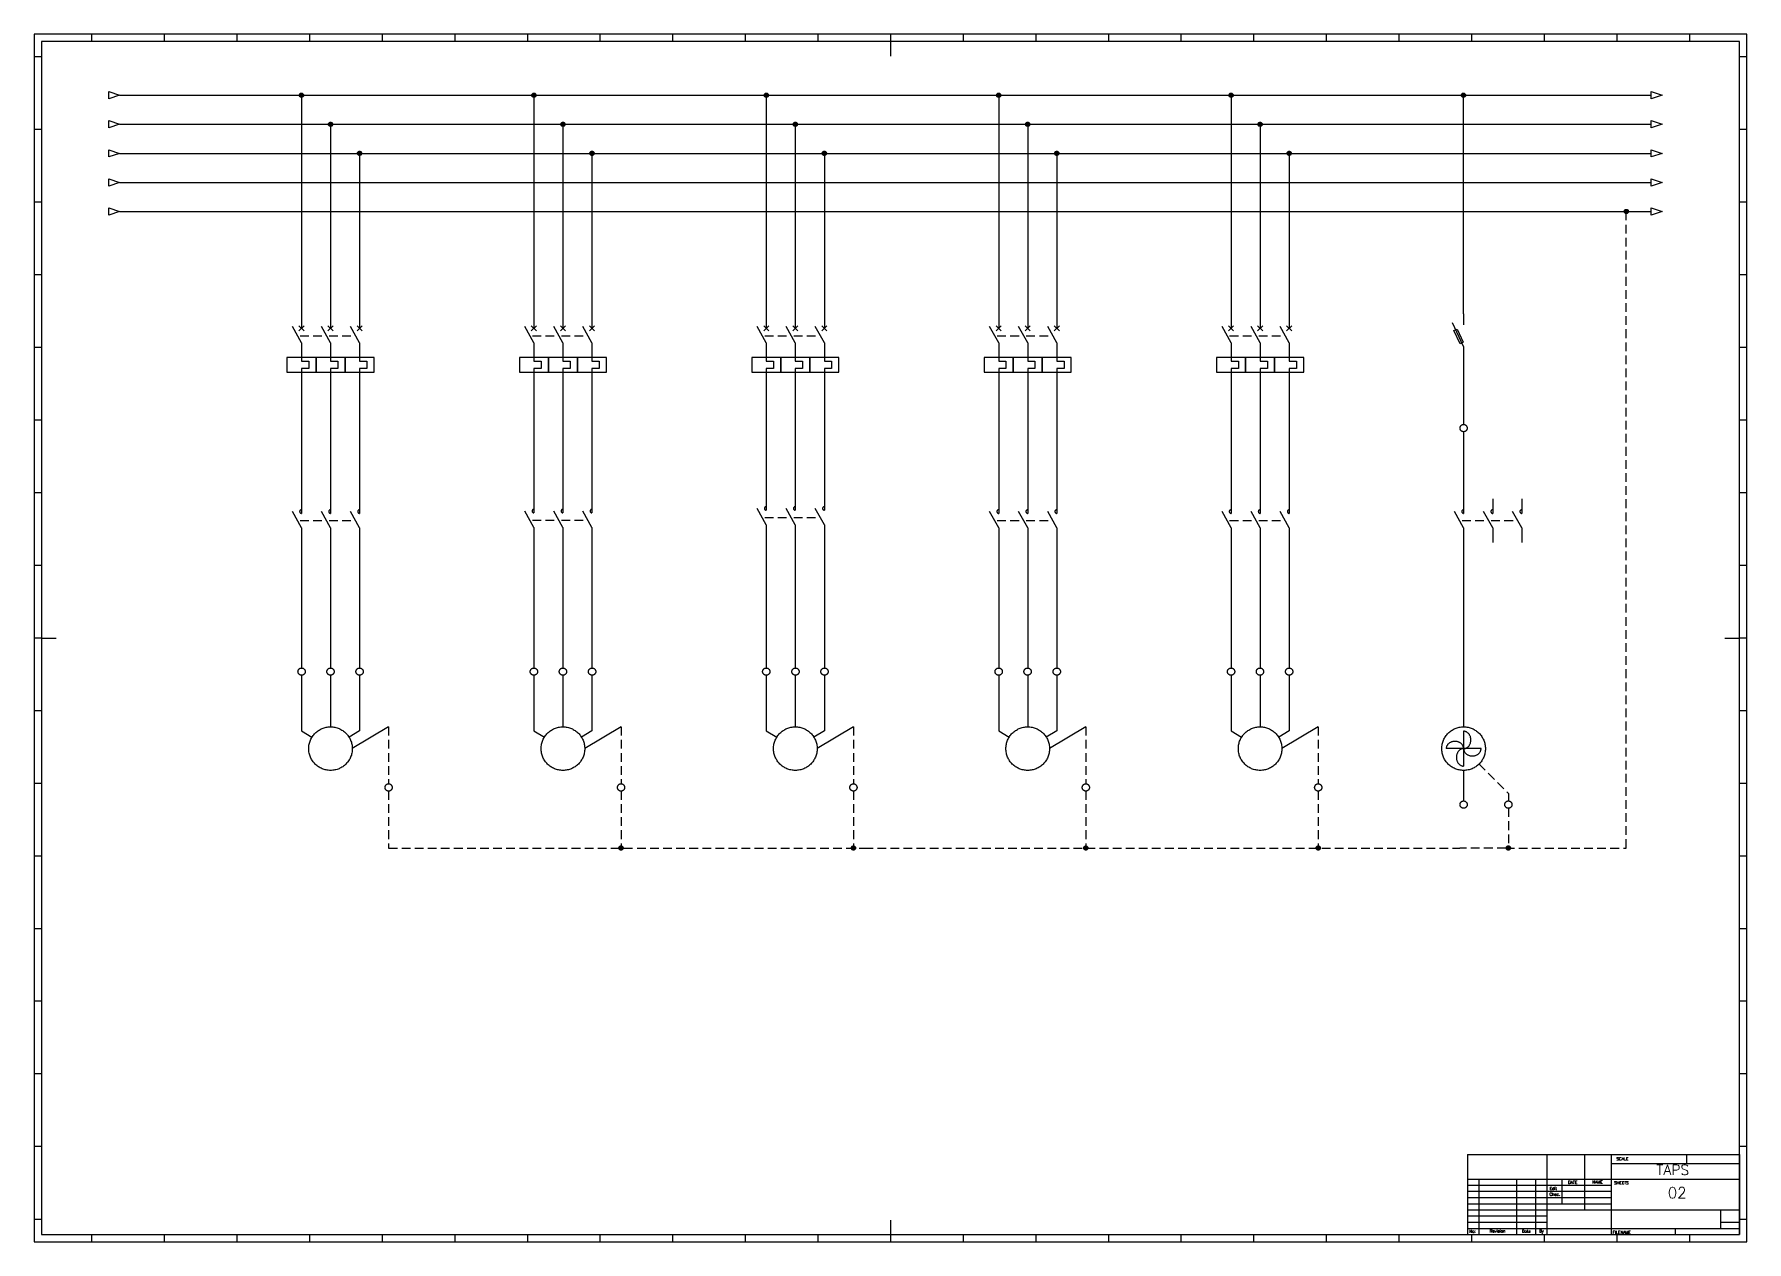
# Paper-space layout 'IEC A0 Title Block' of a CAD drawing. Header units: millimetres. Extents: x 5 to 1184, y 5 to 836.
# The model-space entities are those that its viewports show. They can reach past a viewport. Long polylines and large blocks are cut down to what shows.
import ezdxf
from ezdxf.enums import TextEntityAlignment as Align

# ---------------------------------------------------------------- set-up
doc = ezdxf.new("R2010")
doc.units = ezdxf.units.MM
doc.header["$LTSCALE"] = 12
doc.linetypes.add('DASHED', pattern=[0.75, 0.5, -0.25])
for name, color, linetype in [('025', 1, 'Continuous'), ('035', 5, 'Continuous'), ('07', 7, 'Continuous'), ('DESC', 1, 'Continuous'), ('DESCCHILD', 20, 'Continuous'), ('LINK', 9, 'DASHED'), ('MISC', 2, 'Continuous'), ('RED_1.5mm^2', 1, 'Continuous'), ('RED_2.5mm^2', 1, 'Continuous'), ('SYMS', 7, 'Continuous'), ('TAGS', 51, 'Continuous'), ('TERMS', 4, 'Continuous'), ('WIRENO', 70, 'Continuous'), ('WIREREF', 61, 'Continuous'), ('WIREREF_DEST', 61, 'Continuous'), ('XREF', 7, 'Continuous'), ('XREFCHILD', 134, 'Continuous')]:
    doc.layers.add(name, color=color, linetype=linetype)
doc.styles.add('ISO Proportional', font='isocp.shx')
doc.styles.add('WD', font='romans.shx')
doc.styles.add('WD_IEC', font='isocp2.shx', dxfattribs={"width": 0.9, "height": 4})

# ---------------------------------------------------------------- blocks, each defined once
blk = doc.blocks.new('IEC_border_a0')
at = {"layer": '035', "color": 0}
for p, q in [((0, 841), (0, 0)), ((1189, 841), (0, 841)), ((105, 841), (105, 836)), ((1189, 0), (1189, 841)), ((44.5, 836), (44.5, 831)), ((94.5, 836), (94.5, 831)), ((144.5, 836), (144.5, 831)), ((194.5, 836), (194.5, 831)), ((244.5, 836), (244.5, 831)), ((294.5, 836), (294.5, 831)), ((344.5, 836), (344.5, 831)), ((394.5, 836), (394.5, 831)), ((444.5, 836), (444.5, 831)), ((494.5, 836), (494.5, 831)), ((544.5, 836), (544.5, 831)), ((594.5, 836), (594.5, 831)), ((644.5, 836), (644.5, 831)), ((694.5, 836), (694.5, 831)), ((744.5, 836), (744.5, 831)), ((794.5, 836), (794.5, 831)), ((844.5, 836), (844.5, 831)), ((894.5, 836), (894.5, 831)), ((944.5, 836), (944.5, 831)), ((994.5, 836), (994.5, 831)), ((1044.5, 836), (1044.5, 831)), ((1094.5, 836), (1094.5, 831)), ((1144.5, 836), (1144.5, 831)), ((10, 820.5), (5, 820.5)), ((1184, 820.5), (1179, 820.5)), ((10, 770.5), (5, 770.5)), ((1184, 770.5), (1179, 770.5)), ((10, 720.5), (5, 720.5)), ((1184, 720.5), (1179, 720.5)), ((10, 670.5), (5, 670.5)), ((1184, 670.5), (1179, 670.5)), ((10, 620.5), (5, 620.5)), ((1184, 620.5), (1179, 620.5)), ((0, 594), (5, 594)), ((10, 570.5), (5, 570.5)), ((1184, 570.5), (1179, 570.5)), ((10, 520.5), (5, 520.5)), ((1184, 520.5), (1179, 520.5)), ((10, 470.5), (5, 470.5)), ((1184, 470.5), (1179, 470.5)), ((10, 420.5), (5, 420.5)), ((1184, 420.5), (1179, 420.5)), ((1184, 420.5), (1179, 420.5)), ((10, 370.5), (5, 370.5)), ((1184, 370.5), (1179, 370.5)), ((10, 320.5), (5, 320.5)), ((1184, 320.5), (1179, 320.5)), ((0, 297), (5, 297)), ((10, 270.5), (5, 270.5)), ((1184, 270.5), (1179, 270.5)), ((1184, 270.5), (1179, 270.5)), ((10, 220.5), (5, 220.5)), ((1184, 220.5), (1179, 220.5)), ((10, 170.5), (5, 170.5)), ((1184, 170.5), (1179, 170.5)), ((10, 120.5), (5, 120.5)), ((1184, 120.5), (1179, 120.5)), ((10, 70.5), (5, 70.5)), ((1184, 70.5), (1179, 70.5)), ((10, 20.4), (5.1, 20.4)), ((1184, 20.4), (1179, 20.4)), ((0, 0), (1189, 0)), ((44.5, 10), (44.5, 5)), ((94.5, 10), (94.5, 5)), ((144.5, 10), (144.5, 5)), ((194.5, 10), (194.5, 5)), ((210, 0), (210, 5)), ((244.5, 10), (244.5, 5)), ((294.5, 10), (294.5, 5)), ((344.5, 10), (344.5, 5)), ((394.5, 10), (394.5, 5)), ((400, 0), (400, 5)), ((444.5, 10), (444.5, 5)), ((494.5, 10), (494.5, 5)), ((544.5, 10), (544.5, 5)), ((590, 0), (590, 5)), ((594.5, 10), (594.5, 5)), ((644.5, 10), (644.5, 5)), ((694.5, 10), (694.5, 5)), ((744.5, 10), (744.5, 5)), ((744.5, 10), (744.5, 5)), ((794.5, 10), (794.5, 5)), ((794.5, 0), (794.5, 5)), ((844.5, 10), (844.5, 5)), ((894.5, 10), (894.5, 5)), ((944.5, 10), (944.5, 5)), ((994.5, 10), (994.5, 5)), ((999, 0), (999, 5)), ((1044.5, 10), (1044.5, 5)), ((1094.5, 10), (1094.5, 5)), ((1144.5, 10), (1144.5, 5))]:
    blk.add_line(p, q, dxfattribs=at)
blk.add_lwpolyline([(10, 10), (1179, 10), (1179, 831), (10, 831)], close=True, dxfattribs=at)
at = {"layer": '07', "color": 0}
for p, q in [((594.5, 831), (594.5, 821)), ((10, 420.5), (20, 420.5)), ((1169, 420.5), (1179, 420.5)), ((594.5, 20), (594.5, 10))]:
    blk.add_line(p, q, dxfattribs=at)
blk.add_lwpolyline([(5, 5), (1184, 5), (1184, 836), (5, 836)], close=True, dxfattribs=at)
at = {"layer": '035', "color": 0, "style": 'ISO Proportional'}
for s, p in [('1', (18.3, 831.5)), ('2', (68.2, 831.5)), ('3', (118.2, 831.5)), ('4', (167.9, 831.5)), ('5', (218.3, 831.5)), ('6', (268.2, 831.5)), ('7', (318.2, 831.5)), ('8', (368.4, 831.5)), ('9', (418.5, 831.5)), ('10', (467.7, 831.5)), ('11', (517.5, 831.5)), ('12', (567.5, 831.5)), ('13', (618.4, 831.5)), ('14', (668.5, 831.5)), ('15', (717.7, 831.5)), ('16', (767.5, 831.5)), ('17', (817.7, 831.5)), ('18', (867.5, 831.5)), ('19', (917.5, 831.5)), ('20', (968.4, 831.5)), ('21', (1018.5, 831.5)), ('22', (1067.7, 831.5)), ('23', (1117.5, 831.5)), ('24', (1167.5, 831.5)), ('A', (6, 793.8)), ('A', (1180, 793.8)), ('B', (6, 743.8)), ('B', (1180, 743.8)), ('C', (6, 693.8)), ('C', (1180, 693.8)), ('D', (6, 643.8)), ('D', (1180, 643.8)), ('E', (6, 593.8)), ('E', (1180, 593.8)), ('F', (6, 543.8)), ('F', (1180, 543.8)), ('G', (6, 493.8)), ('G', (1180, 493.8)), ('H', (6, 443.8)), ('H', (1180, 443.8)), ('J', (6, 393.8)), ('J', (1180, 393.8)), ('K', (6, 343.8)), ('K', (1180, 343.8)), ('L', (6, 293.7)), ('L', (1180, 293.7)), ('M', (6, 243.7)), ('M', (1180, 243.7)), ('N', (6, 193.7)), ('N', (1180, 193.7)), ('P', (6, 143.7)), ('P', (1180, 143.7)), ('Q', (6, 93.7)), ('Q', (1180, 93.7)), ('R', (6.1, 43.7)), ('R', (1180, 43.7)), ('1', (18.3, 5.5)), ('2', (68.2, 5.5)), ('3', (118.2, 5.5)), ('4', (167.9, 5.5)), ('5', (218.3, 5.5)), ('6', (268.2, 5.5)), ('7', (318.2, 5.5)), ('8', (368.4, 5.5)), ('9', (418.5, 5.5)), ('10', (467.7, 5.5)), ('11', (517.5, 5.5)), ('12', (567.5, 5.5)), ('13', (618.4, 5.5)), ('14', (668.5, 5.5)), ('15', (717.7, 5.5)), ('16', (767.5, 5.5)), ('17', (817.7, 5.5)), ('18', (867.5, 5.5)), ('19', (917.5, 5.5)), ('20', (968.4, 5.5)), ('21', (1018.5, 5.5)), ('22', (1067.7, 5.5)), ('23', (1117.5, 5.5)), ('24', (1167.5, 5.5))]:
    blk.add_text(s, height=3.5, dxfattribs=at).set_placement(p)
blk = doc.blocks.new('IEC_tblock_a0')
at = {"layer": '035'}
for p, q in [((-106.6, 55.2), (-106.6, 17)), ((-88.4, 48.9), (0, 48.9)), ((-36.4, 55.2), (-36.4, 48.9)), ((-179.4, 38.2), (-179.4, 0)), ((-153.4, 38.2), (-153.4, 0)), ((-140.4, 38.2), (-140.4, 0)), ((-122.2, 38.2), (-122.2, 21.2)), ((-187.2, 34), (-88.4, 34)), ((-187.2, 29.8), (-88.4, 29.8)), ((-187.2, 25.5), (-88.4, 25.5)), ((-187.2, 21.2), (-88.4, 21.2)), ((-187.2, 17), (-132.6, 17)), ((-187.2, 12.8), (-132.6, 12.8)), ((-187.2, 8.5), (-132.6, 8.5)), ((-187.2, 4.2), (0, 4.2)), ((-44.2, 4.2), (-44.2, 0)), ((-13, 8.5), (0, 8.5))]:
    blk.add_line(p, q, dxfattribs=at)
at = {"layer": '07'}
for p, q in [((-187.2, 55.2), (0, 55.2)), ((-187.2, 55.2), (-187.2, 0)), ((-132.6, 55.2), (-132.6, 0)), ((-88.4, 55.2), (-88.4, 0)), ((0, 55.2), (0, 0)), ((-187.2, 38.2), (0, 38.2)), ((-132.6, 17), (0, 17)), ((-13, 17), (-13, 4.2)), ((-187.2, 0), (0, 0))]:
    blk.add_line(p, q, dxfattribs=at)
at = {"style": 'WD'}
for tag, p in [('SCALE', (-69.9, 51.1)), ('SH', (-8.7, 10.1)), ('FILENAME', (-68.1, 0.8))]:
    blk.add_attdef(tag, p, '', height=2, dxfattribs=at)
for tag, height, p in [('PROJDESC', 5, (-44.6, 42.2)), ('CKDATE', 2, (-114.9, 26.6)), ('EDDATE', 2, (-115, 30.8)), ('EDBY', 2, (-98, 30.9)), ('CKBY', 2, (-97.9, 26.3)), ('DWGDESC', 5, (-44.9, 19.7)), ('DWGNO', 3.5, (-48.5, 9.5))]:
    blk.add_attdef(tag, text='', height=height, dxfattribs=at).set_placement(p, align=Align.CENTER)
at = {"style": 'WD', "flags": 1}
blk.add_attdef('WD_TB', (-120.9, 11.9), '', height=2, dxfattribs=at)
at = {"layer": '025', "style": 'WD'}
for s, p in [('SCALE', (-80.6, 51.1)), ('NAME', (-97.7, 35.1)), ('No:', (-183.8, 1.2)), ('Revision', (-166.5, 1.5)), ('Date', (-146.8, 1.3)), ('By', (-136.3, 1.4))]:
    blk.add_text(s, height=2, dxfattribs=at).set_placement(p, align=Align.CENTER)
for s, p in [('DATE', (-118, 35)), ('SHEETS', (-86.2, 34.6)), ('Chec.', (-130.8, 26.7)), ('Edit', (-130.6, 30.7)), ('FILENAME', (-87.2, 0.6))]:
    blk.add_text(s, height=2, dxfattribs=at).set_placement(p)
blk = doc.blocks.new('WDDOT')
for radius in [0.72, 0.449, 0.223]:
    blk.add_circle((0, 0), radius)
blk = doc.blocks.new('VCB11TH')
for p, q in [((0, 7.5), (0, 2.5)), ((0, -2.5), (-3.12, 3.12)), ((-0.88, 3.38), (0.88, 1.62)), ((-0.88, 1.62), (0.88, 3.38)), ((0, -2.5), (0, -8.75)), ((0, -8.75), (2.5, -8.75)), ((0, -11.25), (0, -12.5)), ((2.5, -11.25), (0, -11.25)), ((2.5, -8.75), (2.5, -11.25)), ((0, -12.5), (0, -17.5))]:
    blk.add_line(p, q)
blk.add_lwpolyline([(-5, -7.5), (-5, -12.5), (5, -12.5), (5, -7.5)], close=True)
at = {"style": 'WD_IEC'}
for tag, p in [('INST', (-8, 5.25)), ('TAG1', (-8, -1.75)), ('LOC', (-8, 1.75)), ('RATING1', (-8, -6.35)), ('DESC2', (-8, -17.85)), ('DESC1', (-8, -14.35)), ('DESC3', (-8, -21.35))]:
    blk.add_attdef(tag, text='', height=2.5, dxfattribs=at).set_placement(p, align=Align.RIGHT)
blk.add_attdef('TERM01', text='', height=2, rotation=90, dxfattribs=at).set_placement((-1, 7.5), align=Align.RIGHT)
at = {"style": 'WD_IEC', "flags": 1}
for tag, p, height in [('X2TERM01', (0, 7.5), 0.32), ('MFG', (2.75, 6.5), 1.5), ('X4LINK', (-2, 0), 0.32), ('X1LINK', (-0.5, 0), 0.32), ('CAT', (2.75, 4), 1.5), ('COMMON', (-3.75, -8.75), 1), ('X8TERM02', (0, -17.5), 0.32), ('ASSYCODE', (1, -14), 1), ('FAMILY', (1, -15.5), 1), ('CATDESC', (1, -17), 1)]:
    blk.add_attdef(tag, p, '', height=height, dxfattribs=at)
at = {"lineweight": 15, "style": 'WD_IEC'}
blk.add_attdef('XREF', text='', height=2.5, dxfattribs=at).set_placement((-8, -10.35), align=Align.RIGHT)
at = {"style": 'WD_IEC'}
blk.add_attdef('TERM02', (-1, -17.5), '', height=2, rotation=90, dxfattribs=at)
blk = doc.blocks.new('VCB21TH')
for p, q in [((0, 7.5), (0, 2.5)), ((0, -2.5), (-3.12, 3.12)), ((-0.88, 3.38), (0.88, 1.62)), ((-0.88, 1.62), (0.88, 3.38)), ((0, -2.5), (0, -8.75)), ((0, -8.75), (2.5, -8.75)), ((0, -11.25), (0, -12.5)), ((2.5, -11.25), (0, -11.25)), ((2.5, -8.75), (2.5, -11.25)), ((0, -12.5), (0, -17.5))]:
    blk.add_line(p, q)
blk.add_lwpolyline([(-5, -7.5), (-5, -12.5), (5, -12.5), (5, -7.5)], close=True)
at = {"style": 'WD_IEC'}
for tag, p in [('INST', (-8, 5.25)), ('TAG2', (-8, -1.75)), ('LOC', (-8, 1.75)), ('DESC2', (-8, -17.85)), ('DESC1', (-8, -14.35)), ('DESC3', (-8, -21.35))]:
    blk.add_attdef(tag, text='', height=2.5, dxfattribs=at).set_placement(p, align=Align.RIGHT)
blk.add_attdef('TERM01', text='', height=2, rotation=90, dxfattribs=at).set_placement((-1, 7.5), align=Align.RIGHT)
at = {"style": 'WD_IEC', "flags": 1}
for tag, p, height in [('X2TERM01', (0, 7.5), 0.32), ('X4LINK', (-2, 0), 0.32), ('X1LINK', (-0.5, 0), 0.32), ('CONTACT', (-5, -7.5), 1), ('X8TERM02', (0, -17.5), 0.32), ('FAMILY', (1, -15.5), 1)]:
    blk.add_attdef(tag, p, '', height=height, dxfattribs=at)
blk.add_attdef('RATING1', text='', height=2.5, dxfattribs=at).set_placement((-8, -6.35), align=Align.RIGHT)
at = {"lineweight": 15, "style": 'WD_IEC'}
blk.add_attdef('XREF', text='', height=2.5, dxfattribs=at).set_placement((-8, -10.35), align=Align.RIGHT)
at = {"style": 'WD_IEC'}
blk.add_attdef('TERM02', (-1, -17.5), '', height=2, rotation=90, dxfattribs=at)
blk = doc.blocks.new('VMO14')
blk.add_line((20, 7.5), (7.5, 0))
blk.add_circle((0, 0), 7.5)
at = {"style": 'WD_IEC'}
for tag, p in [('INST', (-15.5, 12.75)), ('TAG1', (-15.5, 5.75)), ('LOC', (-15.5, 9.25)), ('DESC2', (-15.5, -2)), ('DESC1', (-15.5, 1.5)), ('DESC3', (-15.5, -5.5)), ('RATING2', (-15.5, -12.5)), ('RATING1', (-15.5, -9)), ('RATING3', (-15.5, -16))]:
    blk.add_attdef(tag, text='', height=2.5, dxfattribs=at).set_placement(p, align=Align.RIGHT)
blk.add_attdef('TERM02', (-0.81, 7.4), '', height=2, rotation=90, dxfattribs=at)
at = {"style": 'WD_IEC', "flags": 1}
for tag, p, height in [('X2TERM02', (0, 7.5), 0.32), ('X2TERM04', (20, 7.5), 0.32), ('MFG', (22.75, 9), 1.5), ('CAT', (22.75, 6.5), 1.5), ('X4LINK', (-7.5, 0), 0.32), ('X0TERM01', (-6.4, 3.9), 0.32), ('X0TERM03', (6.4, 3.9), 0.32), ('X1LINK', (7.5, 0), 0.32), ('ASSYCODE', (1, -9), 1), ('FAMILY', (1, -10.5), 1), ('CATDESC', (1, -12), 1)]:
    blk.add_attdef(tag, p, '', height=height, dxfattribs=at)
at = {"style": 'WD_IEC'}
for tag, p in [('TERM04', (19, 10)), ('TERM01', (-7.47, 4.61)), ('TERM03', (9.66, 4.61))]:
    blk.add_attdef(tag, text='', height=2, rotation=90, dxfattribs=at).set_placement(p, align=Align.RIGHT)
for tag, p in [('M', (-0.06, 1.67)), ('3~', (0.05, -3.33))]:
    blk.add_attdef(tag, text='', height=2.5, dxfattribs=at).set_placement(p, align=Align.CENTER)
at = {"lineweight": 15, "style": 'WD_IEC'}
blk.add_attdef('XREF', text='', height=2.5, dxfattribs=at).set_placement((-15.5, -19.5), align=Align.RIGHT)
blk = doc.blocks.new('VT0002')
blk.add_circle((0, 0), 1.25)
at = {"style": 'WD_IEC'}
for tag, p in [('INST', (-2.25, 6.5)), ('LOC', (-2.25, 3.5)), ('DESC1', (-2.25, -6.25)), ('DESC3', (-2.25, -12.25)), ('DESC2', (-2.25, -9.25))]:
    blk.add_attdef(tag, text='', height=2.5, dxfattribs=at).set_placement(p, align=Align.RIGHT)
at = {"style": 'WD_IEC', "flags": 1}
for tag, p, height in [('ASSYCODE', (2.75, 10.75), 1), ('CATDESC', (2.75, 9.25), 1), ('MFG', (2.75, 7.25), 1.5), ('CAT', (2.75, 4.75), 1.5), ('X4PIN01', (-1.25, 1), 0.25), ('X4TERM01', (-1.25, 0), 0.25), ('X4TERMDESC01', (-1.25, 0.5), 0.4), ('STRIPSEQ', (0, 0), 0.025), ('X2PIN01', (0, 2.25), 0.25), ('X2TERM01', (0, 1.25), 0.25), ('X8PIN01', (0, -0.25), 0.25), ('X2TERMDESC01', (0, 1.75), 0.4), ('X1PIN01', (1.25, 1), 0.25), ('X1TERM01', (1.25, 0), 0.25), ('X1TERMDESC01', (1.25, 0.5), 0.4), ('LINKTERM', (0, -0.04), 0.025), ('X8TERM01', (0, -1.25), 0.25), ('X8TERMDESC01', (0, -0.75), 0.4)]:
    blk.add_attdef(tag, p, '', height=height, dxfattribs=at)
at = {"style": 'WD_IEC', "flags": 8}
for tag, height, p in [('TAGSTRIP', 2.5, (-2.25, 0.5)), ('TERM01', 2, (-2.25, -3.25))]:
    blk.add_attdef(tag, text='', height=height, dxfattribs=at).set_placement(p, align=Align.RIGHT)
blk = doc.blocks.new('HA1D3')
blk.add_lwpolyline([(0, 0), (-3.75, -1.25), (-3.75, 1.25)], close=True)
at = {"style": 'WD_IEC'}
blk.add_attdef('XREF', text='', height=2.5, dxfattribs=at).set_placement((-5, 0), align=Align.MIDDLE_RIGHT)
at = {"style": 'WD_IEC', "flags": 1}
blk.add_attdef('SIGCODE', text='', height=1, dxfattribs=at).set_placement((-2.5, 1.8), align=Align.RIGHT)
at = {"style": 'WD_IEC'}
for tag, p, height, flags in [('X1TERM01', (0, 0), 0.32, 1), ('WIRENO', (1.25, 1), 2.5, 8)]:
    blk.add_attdef(tag, p, '', height=height, dxfattribs=dict(at, flags=flags))
blk.add_attdef('DESC1', text='', height=2.5, dxfattribs=at).set_placement((1.25, -1), align=Align.TOP_LEFT)
blk = doc.blocks.new('WD_WNH')
at = {"linetype": 'Continuous', "style": 'WD_IEC', "width": 0.8}
blk.add_attdef('WIRENO', text='', height=2.5, dxfattribs=at).set_placement((0, 0.75), align=Align.CENTER)
at = {"style": 'WD_IEC', "flags": 1}
for tag, p in [('W08USER', (0, 0.375)), ('W04USER', (0, 0.875)), ('W05USER', (0, 0.75)), ('W09USER', (0, 0.25)), ('W03USER', (0, 1)), ('W06USER', (0, 0.625)), ('W07USER', (0, 0.5)), ('W02USER', (0, 1.125)), ('W01USER', (0, 1.25)), ('W10USER', (0, 0.125))]:
    blk.add_attdef(tag, text='', height=0.08, dxfattribs=at).set_placement(p, align=Align.CENTER)
blk = doc.blocks.new('VMS21P')
for p, q in [((0, 7.5), (0, 2.5)), ((0, -2.5), (-3.12, 3.12)), ((0, -2.5), (0, -7.5))]:
    blk.add_line(p, q)
blk.add_arc((0, 3.12), 0.625, 90, 270)
at = {"style": 'WD_IEC'}
for tag, p in [('INST', (-5.25, 6.75)), ('LOC', (-5.25, 3.75)), ('TAG2', (-5.25, 0.75)), ('DESC1', (-5.25, -6.75)), ('XREF', (-5.25, -3.75)), ('DESC3', (-5.25, -12.75)), ('DESC2', (-5.25, -9.75))]:
    blk.add_attdef(tag, text='', height=2.5, dxfattribs=at).set_placement(p, align=Align.RIGHT)
blk.add_attdef('TERM01', text='', height=2, rotation=90, dxfattribs=at).set_placement((-1, 7.5), align=Align.RIGHT)
at = {"style": 'WD_IEC', "flags": 1}
for tag, p, height in [('X2TERM01', (0, 7.5), 0.32), ('X4LINK', (-2.91, 0), 0.32), ('X1LINK', (-0.5, 0), 0.32), ('CONTACT', (4, -3.5), 1), ('FAMILY', (4, -5), 1), ('X8TERM02', (0, -7.5), 0.32)]:
    blk.add_attdef(tag, p, '', height=height, dxfattribs=at)
at = {"style": 'WD_IEC'}
blk.add_attdef('TERM02', (-1, -7.5), '', height=2, rotation=90, dxfattribs=at)
blk = doc.blocks.new('HA1S1')
blk.add_lwpolyline([(0, 1.25), (3.75, 0), (0, -1.25)], close=True)
at = {"style": 'WD_IEC'}
for tag, height, flags, p in [('WIRENO', 2.5, 8, (-1.25, 1)), ('SIGCODE', 1, 1, (5, 1.8))]:
    blk.add_attdef(tag, text='', height=height, dxfattribs=dict(at, flags=flags)).set_placement(p, align=Align.RIGHT)
at = {"style": 'WD_IEC', "flags": 1}
blk.add_attdef('X4TERM01', (0, 0), '', height=0.32, dxfattribs=at)
at = {"style": 'WD_IEC'}
blk.add_attdef('XREF', text='', height=2.5, dxfattribs=at).set_placement((5, 0), align=Align.MIDDLE_LEFT)
blk.add_attdef('DESC1', text='', height=2.5, dxfattribs=at).set_placement((-1.25, -1), align=Align.TOP_RIGHT)
blk = doc.blocks.new('WD_WNV')
at = {"linetype": 'Continuous', "style": 'WD_IEC', "width": 0.8}
blk.add_attdef('WIRENO', text='', height=2.5, dxfattribs=at).set_placement((-1.6, 0), align=Align.MIDDLE_RIGHT)
at = {"style": 'WD_IEC', "flags": 1}
for tag, p in [('W08USER', (-1, 0.375)), ('W04USER', (-1, 0.875)), ('W05USER', (-1, 0.75)), ('W09USER', (-1, 0.25)), ('W03USER', (-1, 1)), ('W06USER', (-1, 0.625)), ('W07USER', (-1, 0.5)), ('W02USER', (-1, 1.125)), ('W01USER', (-1, 1.25)), ('W10USER', (-1, 0.125))]:
    blk.add_attdef(tag, text='', height=0.08, dxfattribs=at).set_placement(p, align=Align.CENTER)
blk = doc.blocks.new('VFU1FS')
for p, q in [((0, 7.5), (0, 3.75)), ((0, -3.75), (-3.75, 4.38)), ((0, -3.75), (0, -7.5))]:
    blk.add_line(p, q)
blk.add_lwpolyline([(-1.19, -2.76), (-3.3, 1.77), (-2.17, 2.3), (-0.06, -2.24)], close=True)
at = {"style": 'WD_IEC'}
for tag, p in [('INST', (-8, 10.25)), ('LOC', (-8, 6.75)), ('RATING1', (-8, -1.35)), ('TAG1', (-8, 3.25)), ('DESC2', (-8, -13.35)), ('DESC1', (-8, -9.85)), ('DESC3', (-8, -16.85))]:
    blk.add_attdef(tag, text='', height=2.5, dxfattribs=at).set_placement(p, align=Align.RIGHT)
blk.add_attdef('TERM01', text='', height=2, rotation=90, dxfattribs=at).set_placement((-1, 7.5), align=Align.RIGHT)
at = {"style": 'WD_IEC', "flags": 1}
for tag, p, height in [('X2TERM01', (0, 7.5), 0.32), ('MFG', (2.75, 6.5), 1.5), ('X4LINK', (-2.48, 0), 0.32), ('X1LINK', (-1.1, 0), 0.32), ('CAT', (2.75, 4), 1.5), ('ASSYCODE', (1, -4), 1), ('FAMILY', (1, -5.5), 1), ('X8TERM02', (0, -7.5), 0.32), ('CATDESC', (1, -7), 1)]:
    blk.add_attdef(tag, p, '', height=height, dxfattribs=at)
at = {"style": 'WD_IEC'}
blk.add_attdef('TERM02', (-1, -7.5), '', height=2, rotation=90, dxfattribs=at)
at = {"lineweight": 15, "style": 'WD_IEC'}
blk.add_attdef('XREF', text='', height=2.5, dxfattribs=at).set_placement((-8, -6), align=Align.RIGHT)
blk = doc.blocks.new('VMO12')
blk.add_circle((0, 0), 7.5)
at = {"style": 'WD_IEC'}
for tag, p in [('INST', (-10.5, 15.25)), ('LOC', (-10.5, 11.75)), ('DESC1', (-10.5, 4)), ('TAG1', (-10.5, 8.25)), ('DESC2', (-10.5, 0.5)), ('RATING1', (-10.5, -6.5)), ('DESC3', (-10.5, -3)), ('RATING3', (-10.5, -13.5)), ('RATING2', (-10.5, -10))]:
    blk.add_attdef(tag, text='', height=2.5, dxfattribs=at).set_placement(p, align=Align.RIGHT)
blk.add_attdef('TERM01', (-1, 7.48), '', height=2, rotation=90, dxfattribs=at)
at = {"style": 'WD_IEC', "flags": 1}
for tag, p, height in [('MFG', (2.75, 11.5), 1.5), ('X2TERM01', (0, 7.5), 0.32), ('CAT', (2.75, 9), 1.5), ('X4LINK', (-7.5, 0), 0.32), ('X1LINK', (7.5, 0), 0.32), ('X0TERM03', (5.3, -5.3), 0.32), ('X8TERM02', (0, -7.5), 0.32), ('ASSYCODE', (1, -9), 1), ('FAMILY', (1, -10.5), 1), ('CATDESC', (1, -12), 1)]:
    blk.add_attdef(tag, p, '', height=height, dxfattribs=at)
at = {"style": 'WD_IEC'}
for tag, p in [('M', (-0.2, 1.24)), ('1~', (-0.17, -3.35))]:
    blk.add_attdef(tag, text='', height=2.5, dxfattribs=at).set_placement(p, align=Align.CENTER)
at = {"linetype": 'Continuous', "style": 'WD_IEC'}
blk.add_attdef('TERM03', text='', height=2, dxfattribs=at).set_placement((7.55, -5.55), align=Align.MIDDLE_LEFT)
at = {"style": 'WD_IEC'}
blk.add_attdef('TERM02', text='', height=2, rotation=90, dxfattribs=at).set_placement((-0.9, -7.98), align=Align.RIGHT)
at = {"lineweight": 15, "style": 'WD_IEC'}
blk.add_attdef('XREF', text='', height=2.5, dxfattribs=at).set_placement((-10.5, -17), align=Align.RIGHT)

msp = doc.modelspace()

# ---------------------------------------------------------------- linework, layer by layer
at = {"color": 0}
for p, q in [((989.1, 361.3), (989.1, 337.3)), ((1001.1, 349.3), (977.1, 349.3))]:
    msp.add_line(p, q, dxfattribs=at)
for centre, major_axis in [((983.1, 349.3), (6, 0)), ((989.1, 355.3), (0, -6)), ((989.1, 343.3), (0, 6)), ((995.1, 349.3), (-6, 0))]:
    msp.add_ellipse(centre, major_axis=major_axis, ratio=0.833333, start_param=0, end_param=3.141593, dxfattribs=at)
at = {"layer": 'LINK', "color": 0}
for points in [[(188, 633.5), (205, 633.5)], [(208, 633.5), (225, 633.5)], [(348, 633.5), (365, 633.5)], [(368, 633.5), (385, 633.5)], [(508, 633.5), (525, 633.5)], [(528, 633.5), (545, 633.5)], [(668, 633.5), (685, 633.5)], [(688, 633.5), (705, 633.5)], [(828, 633.5), (845, 633.5)], [(848, 633.5), (865, 633.5)], [(508, 508.4), (523.2, 508.4)], [(528, 508.4), (543.2, 508.4)], [(188, 506.2), (203.2, 506.2)], [(208, 506.2), (223.2, 506.2)], [(348, 506.6), (363.2, 506.6)], [(368, 506.6), (383.2, 506.6)], [(668, 506.2), (683.2, 506.2)], [(688, 506.2), (703.2, 506.2)], [(828, 506.2), (843.2, 506.2)], [(848, 506.2), (863.2, 506.2)], [(988.1, 506.2), (1003.2, 506.2)], [(1008.1, 506.2), (1023.2, 506.2)]]:
    msp.add_lwpolyline(points, dxfattribs=at)
at = {"layer": 'RED_1.5mm^2', "color": 0}
for p, q in [((63.8, 719), (1118.3, 719)), ((989, 618.5), (989.1, 572.4)), ((989, 567.4), (989.1, 521.2)), ((989, 491.2), (989.1, 364.3)), ((989, 334.3), (989.1, 313.3))]:
    msp.add_line(p, q, dxfattribs=at)
at = {"layer": 'RED_1.5mm^2', "color": 0, "linetype": 'DASHED'}
for p, q in [((999.7, 338.7), (1019.9, 318.5)), ((1019.9, 318.5), (1019.9, 313.3))]:
    msp.add_line(p, q, dxfattribs=at)
at = {"layer": 'RED_2.5mm^2', "color": 0}
for p, q in [((63.8, 799), (1118.3, 799)), ((189, 799), (189, 648.5)), ((349, 799), (349, 648.5)), ((509, 799), (509, 648.5)), ((669, 799), (669, 648.5)), ((829, 799), (829, 648.5)), ((989, 648.5), (989, 799)), ((63.8, 779), (1118.3, 779)), ((209, 779), (209, 648.5)), ((369, 779), (369, 648.5)), ((529, 779), (529, 648.5)), ((689, 779), (689, 648.5)), ((849, 779), (849, 648.5)), ((63.8, 759), (1118.3, 759)), ((229, 759), (229, 648.5)), ((389, 759), (389, 648.5)), ((549, 759), (549, 648.5)), ((709, 759), (709, 648.5)), ((869, 759), (869, 648.5)), ((63.8, 739), (1118.3, 739)), ((189, 598.5), (189, 521.2)), ((209, 598.5), (209, 521.2)), ((229, 598.5), (229, 521.2)), ((349, 598.5), (349, 521.6)), ((369, 598.5), (369, 521.6)), ((389, 598.5), (389, 521.6)), ((509, 598.5), (509, 523.4)), ((529, 598.5), (529, 523.4)), ((549, 598.5), (549, 523.4)), ((669, 598.5), (669, 521.2)), ((689, 598.5), (689, 521.2)), ((709, 598.5), (709, 521.2)), ((829, 598.5), (829, 521.2)), ((849, 598.5), (849, 521.2)), ((869, 598.5), (869, 521.2)), ((189, 491.2), (189, 404.8)), ((209, 491.2), (209, 404.8)), ((229, 491.2), (229, 404.8)), ((349, 491.6), (349, 404.8)), ((369, 491.6), (369, 404.8)), ((389, 491.6), (389, 404.8)), ((509, 493.4), (509, 404.8)), ((529, 493.4), (529, 404.8)), ((549, 493.4), (549, 404.8)), ((669, 491.2), (669, 404.8)), ((689, 491.2), (689, 404.8)), ((709, 491.2), (709, 404.8)), ((829, 491.2), (829, 404.8)), ((849, 491.2), (849, 404.8)), ((869, 491.2), (869, 404.8)), ((189, 399.8), (189, 361.5)), ((209, 399.8), (209, 364.3)), ((229, 399.8), (229, 361.5)), ((349, 399.8), (349, 361.5)), ((369, 399.8), (369, 364.3)), ((389, 399.8), (389, 361.5)), ((509, 399.8), (509, 361.5)), ((529, 399.8), (529, 364.3)), ((549, 399.8), (549, 361.5)), ((669, 399.8), (669, 361.5)), ((689, 399.8), (689, 364.3)), ((709, 399.8), (709, 361.5)), ((829, 399.8), (829, 361.5)), ((849, 399.8), (849, 364.3)), ((869, 399.8), (869, 361.5)), ((189, 361.5), (196.2, 357.1)), ((229, 361.5), (221.8, 357.1)), ((349, 361.5), (356.2, 357.1)), ((389, 361.5), (381.8, 357.1)), ((509, 361.5), (516.2, 357.1)), ((549, 361.5), (541.8, 357.1)), ((669, 361.5), (676.2, 357.1)), ((709, 361.5), (701.8, 357.1)), ((829, 361.5), (836.2, 357.1)), ((869, 361.5), (861.8, 357.1))]:
    msp.add_line(p, q, dxfattribs=at)
at = {"layer": 'RED_2.5mm^2', "color": 0, "linetype": 'DASHED'}
for p, q in [((1101.1, 280.9), (1101.1, 719)), ((249, 364.3), (249, 325.1)), ((409, 364.3), (409, 325.1)), ((569, 364.3), (569, 325.1)), ((729, 364.3), (729, 325.1)), ((889, 364.3), (889, 325.1)), ((249, 320.1), (249, 280.9)), ((409, 320.1), (409, 280.9)), ((569, 320.1), (569, 280.9)), ((729, 320.1), (729, 280.9)), ((889, 320.1), (889, 280.9)), ((1019.9, 308.3), (1019.9, 280.9)), ((249, 280.9), (576.5, 280.9)), ((576.5, 280.9), (986.5, 280.9)), ((1018.1, 280.9), (986.5, 280.9)), ((1018.1, 280.9), (1101.1, 280.9))]:
    msp.add_line(p, q, dxfattribs=at)

# ---------------------------------------------------------------- block references
msp.add_blockref('IEC_border_a0', (0, 4.9))
ref = msp.add_blockref('IEC_tblock_a0', (1179, 14.9))
ref.add_attrib('SH', '02', (1129.7, 39.9), dxfattribs={"height": 7.5, "style": 'WD'})
ref.add_attrib('PROJDESC', 'TAPS', dxfattribs={"height": 7, "style": 'WD'}).set_placement((1133.1, 55.9), align=Align.CENTER)
at = {"layer": 'SYMS', "color": 0}
ref = msp.add_blockref('HA1D3', (63.8, 799), dxfattribs=dict(at, xscale=2, yscale=2, zscale=2))
ref.add_attrib('XREF', '01.23', dxfattribs={"layer": 'XREF', "height": 7.5, "style": 'WD_IEC'}).set_placement((53.8, 799), align=Align.MIDDLE_RIGHT)
ref.add_attrib('WIRENO', 'L11', (66.3, 801), dxfattribs={"layer": 'WIREREF_DEST', "height": 5, "style": 'WD_IEC', "flags": 8})
ref = msp.add_blockref('HA1S1', (1118.3, 799), dxfattribs=dict(at, xscale=2, yscale=2, zscale=2))
ref.add_attrib('XREF', '03.1', dxfattribs={"layer": 'XREF', "height": 7.5, "style": 'WD_IEC'}).set_placement((1128.3, 799), align=Align.MIDDLE_LEFT)
ref.add_attrib('WIRENO', 'L11', dxfattribs={"layer": 'WIREREF', "height": 7.5, "style": 'WD_IEC', "flags": 8}).set_placement((1115.8, 801), align=Align.RIGHT)
at = {"layer": 'SYMS', "color": 0, "xscale": 2, "yscale": 2, "zscale": 2}
for name, p in [('WDDOT', (189, 799)), ('WDDOT', (349, 799)), ('WDDOT', (509, 799)), ('WDDOT', (669, 799)), ('WDDOT', (829, 799)), ('WDDOT', (989, 799)), ('WDDOT', (209, 779)), ('WDDOT', (369, 779)), ('WDDOT', (529, 779)), ('WDDOT', (689, 779)), ('WDDOT', (849, 779)), ('WDDOT', (229, 759)), ('WDDOT', (389, 759)), ('WDDOT', (549, 759)), ('WDDOT', (709, 759)), ('WDDOT', (869, 759)), ('WDDOT', (1101.1, 719)), ('VCB21TH', (209, 633.5)), ('VCB21TH', (229, 633.5)), ('VCB21TH', (369, 633.5)), ('VCB21TH', (389, 633.5)), ('VCB21TH', (529, 633.5)), ('VCB21TH', (549, 633.5)), ('VCB21TH', (689, 633.5)), ('VCB21TH', (709, 633.5)), ('VCB21TH', (849, 633.5)), ('VCB21TH', (869, 633.5)), ('VMS21P', (209, 506.2)), ('VMS21P', (229, 506.2)), ('VMS21P', (369, 506.6)), ('VMS21P', (389, 506.6)), ('VMS21P', (529, 508.4)), ('VMS21P', (549, 508.4)), ('VMS21P', (689, 506.2)), ('VMS21P', (709, 506.2)), ('VMS21P', (849, 506.2)), ('VMS21P', (869, 506.2)), ('VMS21P', (1009.1, 506.2)), ('VMS21P', (1029.1, 506.2)), ('WDDOT', (1019.9, 280.9))]:
    msp.add_blockref(name, p, dxfattribs=at)
at = {"layer": 'SYMS', "color": 0}
ref = msp.add_blockref('HA1D3', (63.8, 779), dxfattribs=dict(at, xscale=2, yscale=2, zscale=2))
ref.add_attrib('XREF', '01.23', dxfattribs={"layer": 'XREF', "height": 7.5, "style": 'WD_IEC'}).set_placement((53.8, 779), align=Align.MIDDLE_RIGHT)
ref.add_attrib('WIRENO', 'L21', (66.3, 781), dxfattribs={"layer": 'WIREREF_DEST', "height": 5, "style": 'WD_IEC', "flags": 8})
ref = msp.add_blockref('HA1S1', (1118.3, 779), dxfattribs=dict(at, xscale=2, yscale=2, zscale=2))
ref.add_attrib('XREF', '03.1', dxfattribs={"layer": 'XREF', "height": 7.5, "style": 'WD_IEC'}).set_placement((1128.3, 779), align=Align.MIDDLE_LEFT)
ref.add_attrib('WIRENO', 'L21', dxfattribs={"layer": 'WIREREF', "height": 7.5, "style": 'WD_IEC', "flags": 8}).set_placement((1115.8, 781), align=Align.RIGHT)
ref = msp.add_blockref('HA1S1', (1118.3, 759), dxfattribs=dict(at, xscale=2, yscale=2, zscale=2))
ref.add_attrib('XREF', '03.1', dxfattribs={"layer": 'XREF', "height": 7.5, "style": 'WD_IEC'}).set_placement((1128.3, 759), align=Align.MIDDLE_LEFT)
ref.add_attrib('WIRENO', 'L31', dxfattribs={"layer": 'WIREREF', "height": 7.5, "style": 'WD_IEC', "flags": 8}).set_placement((1115.8, 761), align=Align.RIGHT)
ref = msp.add_blockref('HA1D3', (63.8, 759), dxfattribs=dict(at, xscale=2, yscale=2, zscale=2))
ref.add_attrib('XREF', '01.23', dxfattribs={"layer": 'XREF', "height": 7.5, "style": 'WD_IEC'}).set_placement((53.8, 759), align=Align.MIDDLE_RIGHT)
ref.add_attrib('WIRENO', 'L31', (66.3, 761), dxfattribs={"layer": 'WIREREF_DEST', "height": 5, "style": 'WD_IEC', "flags": 8})
ref = msp.add_blockref('HA1D3', (63.8, 739), dxfattribs=dict(at, xscale=2, yscale=2, zscale=2))
ref.add_attrib('XREF', '01.23', dxfattribs={"layer": 'XREF', "height": 7.5, "style": 'WD_IEC'}).set_placement((53.8, 739), align=Align.MIDDLE_RIGHT)
ref.add_attrib('WIRENO', 'N', (66.3, 741), dxfattribs={"layer": 'WIREREF_DEST', "height": 5, "style": 'WD_IEC', "flags": 8})
ref = msp.add_blockref('HA1S1', (1118.3, 739), dxfattribs=dict(at, xscale=2, yscale=2, zscale=2))
ref.add_attrib('XREF', '03.1', dxfattribs={"layer": 'XREF', "height": 7.5, "style": 'WD_IEC'}).set_placement((1128.3, 739), align=Align.MIDDLE_LEFT)
ref.add_attrib('WIRENO', 'N', dxfattribs={"layer": 'WIREREF', "height": 7.5, "style": 'WD_IEC', "flags": 8}).set_placement((1115.8, 741), align=Align.RIGHT)
ref = msp.add_blockref('HA1D3', (63.8, 719), dxfattribs=dict(at, xscale=2, yscale=2, zscale=2))
ref.add_attrib('XREF', '01.23', dxfattribs={"layer": 'XREF', "height": 7.5, "style": 'WD_IEC'}).set_placement((53.8, 719), align=Align.MIDDLE_RIGHT)
ref.add_attrib('WIRENO', 'E', (66.3, 721), dxfattribs={"layer": 'WIREREF_DEST', "height": 5, "style": 'WD_IEC', "flags": 8})
ref = msp.add_blockref('HA1S1', (1118.3, 719), dxfattribs=dict(at, xscale=2, yscale=2, zscale=2))
ref.add_attrib('XREF', '03.1', dxfattribs={"layer": 'XREF', "height": 7.5, "style": 'WD_IEC'}).set_placement((1128.3, 719), align=Align.MIDDLE_LEFT)
ref.add_attrib('WIRENO', 'E', dxfattribs={"layer": 'WIREREF', "height": 7.5, "style": 'WD_IEC', "flags": 8}).set_placement((1115.8, 721), align=Align.RIGHT)
ref = msp.add_blockref('VCB11TH', (189, 633.5), dxfattribs=dict(at, xscale=2, yscale=2, zscale=2))
ref.add_attrib('DESC1', '6-10A', dxfattribs={"layer": 'DESC', "height": 7.5, "style": 'WD_IEC'}).set_placement((173, 604.8), align=Align.RIGHT)
ref.add_attrib('TAG1', 'Q1', dxfattribs={"layer": 'TAGS', "height": 7.5, "style": 'WD_IEC'}).set_placement((173, 630), align=Align.RIGHT)
ref = msp.add_blockref('VCB11TH', (349, 633.5), dxfattribs=dict(at, xscale=2, yscale=2, zscale=2))
ref.add_attrib('DESC1', '2.5-4A', dxfattribs={"layer": 'DESC', "height": 7.5, "style": 'WD_IEC'}).set_placement((333, 604.8), align=Align.RIGHT)
ref.add_attrib('TAG1', 'Q2', dxfattribs={"layer": 'TAGS', "height": 7.5, "style": 'WD_IEC'}).set_placement((333, 630), align=Align.RIGHT)
ref = msp.add_blockref('VCB11TH', (509, 633.5), dxfattribs=dict(at, xscale=2, yscale=2, zscale=2))
ref.add_attrib('DESC1', '1-1.6A', dxfattribs={"layer": 'DESC', "height": 7.5, "style": 'WD_IEC'}).set_placement((493, 604.8), align=Align.RIGHT)
ref.add_attrib('TAG1', 'Q3', dxfattribs={"layer": 'TAGS', "height": 7.5, "style": 'WD_IEC'}).set_placement((493, 630), align=Align.RIGHT)
ref = msp.add_blockref('VCB11TH', (669, 633.5), dxfattribs=dict(at, xscale=2, yscale=2, zscale=2))
ref.add_attrib('DESC1', '1-1.6A', dxfattribs={"layer": 'DESC', "height": 7.5, "style": 'WD_IEC'}).set_placement((653, 604.8), align=Align.RIGHT)
ref.add_attrib('TAG1', 'Q4', dxfattribs={"layer": 'TAGS', "height": 7.5, "style": 'WD_IEC'}).set_placement((653, 630), align=Align.RIGHT)
ref = msp.add_blockref('VCB11TH', (829, 633.5), dxfattribs=dict(at, xscale=2, yscale=2, zscale=2))
ref.add_attrib('DESC1', '1-1.6A', dxfattribs={"layer": 'DESC', "height": 7.5, "style": 'WD_IEC'}).set_placement((813, 604.8), align=Align.RIGHT)
ref.add_attrib('TAG1', 'Q5', dxfattribs={"layer": 'TAGS', "height": 7.5, "style": 'WD_IEC'}).set_placement((813, 630), align=Align.RIGHT)
ref = msp.add_blockref('VFU1FS', (989, 633.5), dxfattribs=dict(at, xscale=2, yscale=2, zscale=2))
ref.add_attrib('DESC1', '2A', dxfattribs={"layer": 'DESC', "height": 7.5, "style": 'WD_IEC'}).set_placement((973, 613.8), align=Align.RIGHT)
ref.add_attrib('TAG1', 'F5', dxfattribs={"layer": 'TAGS', "height": 7.5, "style": 'WD_IEC'}).set_placement((973, 640), align=Align.RIGHT)
ref = msp.add_blockref('VT0002', (989.1, 569.9), dxfattribs=dict(at, xscale=2, yscale=2, zscale=2))
ref.add_attrib('TAGSTRIP', '29', dxfattribs={"layer": 'TAGS', "height": 7.5, "style": 'WD_IEC', "flags": 8}).set_placement((984.6, 570.9), align=Align.RIGHT)
ref = msp.add_blockref('VMS21P', (189, 506.2), dxfattribs=dict(at, xscale=2, yscale=2, zscale=2))
ref.add_attrib('XREF', '07.4', dxfattribs={"layer": 'XREFCHILD', "height": 7.5, "style": 'WD_IEC'}).set_placement((174.3, 469.2), align=Align.RIGHT)
ref.add_attrib('DESC1', 'SACTION', dxfattribs={"layer": 'DESCCHILD', "height": 7.5, "style": 'WD_IEC'}).set_placement((178.3, 488.9), align=Align.RIGHT)
ref.add_attrib('TAG2', 'KM1', dxfattribs={"layer": 'TAGS', "height": 7.5, "style": 'WD_IEC'}).set_placement((178.5, 507.7), align=Align.RIGHT)
ref = msp.add_blockref('VMS21P', (349, 506.6), dxfattribs=dict(at, xscale=2, yscale=2, zscale=2))
ref.add_attrib('XREF', '07.6', dxfattribs={"layer": 'XREFCHILD', "height": 7.5, "style": 'WD_IEC'}).set_placement((315, 456.3), align=Align.RIGHT)
ref.add_attrib('DESC2', 'PUMP', dxfattribs={"layer": 'DESCCHILD', "height": 7.5, "style": 'WD_IEC'}).set_placement((321.6, 472.1), align=Align.RIGHT)
ref.add_attrib('DESC1', 'HYDRAULIC ', dxfattribs={"layer": 'DESCCHILD', "height": 7.5, "style": 'WD_IEC'}).set_placement((338.3, 489.2), align=Align.RIGHT)
ref.add_attrib('TAG2', 'KM2', dxfattribs={"layer": 'TAGS', "height": 7.5, "style": 'WD_IEC'}).set_placement((338.5, 508.1), align=Align.RIGHT)
ref = msp.add_blockref('VMS21P', (509, 508.4), dxfattribs=dict(at, xscale=2, yscale=2, zscale=2))
ref.add_attrib('XREF', '07.8', dxfattribs={"layer": 'XREFCHILD', "height": 7.5, "style": 'WD_IEC'}).set_placement((475, 458.1), align=Align.RIGHT)
ref.add_attrib('DESC2', 'PUMP', dxfattribs={"layer": 'DESCCHILD', "height": 7.5, "style": 'WD_IEC'}).set_placement((481.6, 473.9), align=Align.RIGHT)
ref.add_attrib('DESC1', 'ROGHAN KARI ', dxfattribs={"layer": 'DESCCHILD', "height": 7.5, "style": 'WD_IEC'}).set_placement((498.3, 491.1), align=Align.RIGHT)
ref.add_attrib('TAG2', 'KM3', dxfattribs={"layer": 'TAGS', "height": 7.5, "style": 'WD_IEC'}).set_placement((498.5, 509.9), align=Align.RIGHT)
ref = msp.add_blockref('VMS21P', (669, 506.2), dxfattribs=dict(at, xscale=2, yscale=2, zscale=2))
ref.add_attrib('XREF', '07.10', dxfattribs={"layer": 'XREFCHILD', "height": 7.5, "style": 'WD_IEC'}).set_placement((654.3, 469.2), align=Align.RIGHT)
ref.add_attrib('DESC1', 'WATER PUMP', dxfattribs={"layer": 'DESCCHILD', "height": 7.5, "style": 'WD_IEC'}).set_placement((658.3, 488.9), align=Align.RIGHT)
ref.add_attrib('TAG2', 'KM4', dxfattribs={"layer": 'TAGS', "height": 7.5, "style": 'WD_IEC'}).set_placement((658.5, 507.7), align=Align.RIGHT)
ref = msp.add_blockref('VMS21P', (829, 506.2), dxfattribs=dict(at, xscale=2, yscale=2, zscale=2))
ref.add_attrib('XREF', '07.12', dxfattribs={"layer": 'XREFCHILD', "height": 7.5, "style": 'WD_IEC'}).set_placement((814.3, 469.2), align=Align.RIGHT)
ref.add_attrib('DESC1', 'BANKE GARDAN', dxfattribs={"layer": 'DESCCHILD', "height": 7.5, "style": 'WD_IEC'}).set_placement((818.3, 488.9), align=Align.RIGHT)
ref.add_attrib('TAG2', 'KM5', dxfattribs={"layer": 'TAGS', "height": 7.5, "style": 'WD_IEC'}).set_placement((818.5, 507.7), align=Align.RIGHT)
ref = msp.add_blockref('VMS21P', (989.1, 506.2), dxfattribs=dict(at, xscale=2, yscale=2, zscale=2))
ref.add_attrib('XREF', '07.23', dxfattribs={"layer": 'XREFCHILD', "height": 7.5, "style": 'WD_IEC'}).set_placement((971.9, 469.9), align=Align.RIGHT)
ref.add_attrib('DESC2', 'KON  KATS', dxfattribs={"layer": 'DESCCHILD', "height": 7.5, "style": 'WD_IEC'}).set_placement((973.4, 482.3), align=Align.RIGHT)
ref.add_attrib('DESC1', 'FAN KHONAK ', dxfattribs={"layer": 'DESCCHILD', "height": 7.5, "style": 'WD_IEC'}).set_placement((978.6, 492.7), align=Align.RIGHT)
ref.add_attrib('TAG2', 'KM6', dxfattribs={"layer": 'TAGS', "height": 7.5, "style": 'WD_IEC'}).set_placement((978.6, 507.7), align=Align.RIGHT)
ref = msp.add_blockref('VT0002', (189.1, 402.3), dxfattribs=dict(at, xscale=2, yscale=2, zscale=2))
ref.add_attrib('TERM01', 'U', dxfattribs={"layer": 'TERMS', "height": 7.5, "style": 'WD_IEC', "flags": 8}).set_placement((184.3, 388.6), align=Align.RIGHT)
ref.add_attrib('TAGSTRIP', '9', dxfattribs={"layer": 'TAGS', "height": 7.5, "style": 'WD_IEC', "flags": 8}).set_placement((184.6, 403.3), align=Align.RIGHT)
ref = msp.add_blockref('VT0002', (209, 402.3), dxfattribs=dict(at, xscale=2, yscale=2, zscale=2))
ref.add_attrib('TERM01', 'V', dxfattribs={"layer": 'TERMS', "height": 7.5, "style": 'WD_IEC', "flags": 8}).set_placement((204.2, 388.6), align=Align.RIGHT)
ref.add_attrib('TAGSTRIP', '10', dxfattribs={"layer": 'TAGS', "height": 7.5, "style": 'WD_IEC', "flags": 8}).set_placement((204.5, 403.3), align=Align.RIGHT)
ref = msp.add_blockref('VT0002', (229, 402.3), dxfattribs=dict(at, xscale=2, yscale=2, zscale=2))
ref.add_attrib('TERM01', 'W', dxfattribs={"layer": 'TERMS', "height": 7.5, "style": 'WD_IEC', "flags": 8}).set_placement((224.2, 388.6), align=Align.RIGHT)
ref.add_attrib('TAGSTRIP', '11', dxfattribs={"layer": 'TAGS', "height": 7.5, "style": 'WD_IEC', "flags": 8}).set_placement((224.5, 403.3), align=Align.RIGHT)
ref = msp.add_blockref('VT0002', (349, 402.3), dxfattribs=dict(at, xscale=2, yscale=2, zscale=2))
ref.add_attrib('TERM01', 'U', dxfattribs={"layer": 'TERMS', "height": 7.5, "style": 'WD_IEC', "flags": 8}).set_placement((344.2, 388.6), align=Align.RIGHT)
ref.add_attrib('TAGSTRIP', '13', dxfattribs={"layer": 'TAGS', "height": 7.5, "style": 'WD_IEC', "flags": 8}).set_placement((344.5, 403.3), align=Align.RIGHT)
ref = msp.add_blockref('VT0002', (369, 402.3), dxfattribs=dict(at, xscale=2, yscale=2, zscale=2))
ref.add_attrib('TERM01', 'V', dxfattribs={"layer": 'TERMS', "height": 7.5, "style": 'WD_IEC', "flags": 8}).set_placement((364.2, 388.6), align=Align.RIGHT)
ref.add_attrib('TAGSTRIP', '14', dxfattribs={"layer": 'TAGS', "height": 7.5, "style": 'WD_IEC', "flags": 8}).set_placement((364.5, 403.3), align=Align.RIGHT)
ref = msp.add_blockref('VT0002', (389.1, 402.3), dxfattribs=dict(at, xscale=2, yscale=2, zscale=2))
ref.add_attrib('TERM01', 'W', dxfattribs={"layer": 'TERMS', "height": 7.5, "style": 'WD_IEC', "flags": 8}).set_placement((384.3, 388.6), align=Align.RIGHT)
ref.add_attrib('TAGSTRIP', '15', dxfattribs={"layer": 'TAGS', "height": 7.5, "style": 'WD_IEC', "flags": 8}).set_placement((384.6, 403.3), align=Align.RIGHT)
ref = msp.add_blockref('VT0002', (509, 402.3), dxfattribs=dict(at, xscale=2, yscale=2, zscale=2))
ref.add_attrib('TERM01', 'U', dxfattribs={"layer": 'TERMS', "height": 7.5, "style": 'WD_IEC', "flags": 8}).set_placement((504.2, 388.6), align=Align.RIGHT)
ref.add_attrib('TAGSTRIP', '17', dxfattribs={"layer": 'TAGS', "height": 7.5, "style": 'WD_IEC', "flags": 8}).set_placement((504.5, 403.3), align=Align.RIGHT)
ref = msp.add_blockref('VT0002', (529.1, 402.3), dxfattribs=dict(at, xscale=2, yscale=2, zscale=2))
ref.add_attrib('TERM01', 'V', dxfattribs={"layer": 'TERMS', "height": 7.5, "style": 'WD_IEC', "flags": 8}).set_placement((524.3, 388.6), align=Align.RIGHT)
ref.add_attrib('TAGSTRIP', '18', dxfattribs={"layer": 'TAGS', "height": 7.5, "style": 'WD_IEC', "flags": 8}).set_placement((524.6, 403.3), align=Align.RIGHT)
ref = msp.add_blockref('VT0002', (549.1, 402.3), dxfattribs=dict(at, xscale=2, yscale=2, zscale=2))
ref.add_attrib('TERM01', 'W', dxfattribs={"layer": 'TERMS', "height": 7.5, "style": 'WD_IEC', "flags": 8}).set_placement((544.3, 388.6), align=Align.RIGHT)
ref.add_attrib('TAGSTRIP', '19', dxfattribs={"layer": 'TAGS', "height": 7.5, "style": 'WD_IEC', "flags": 8}).set_placement((544.6, 403.3), align=Align.RIGHT)
ref = msp.add_blockref('VT0002', (669, 402.3), dxfattribs=dict(at, xscale=2, yscale=2, zscale=2))
ref.add_attrib('TERM01', 'U', dxfattribs={"layer": 'TERMS', "height": 7.5, "style": 'WD_IEC', "flags": 8}).set_placement((664.2, 388.6), align=Align.RIGHT)
ref.add_attrib('TAGSTRIP', '21', dxfattribs={"layer": 'TAGS', "height": 7.5, "style": 'WD_IEC', "flags": 8}).set_placement((664.5, 403.3), align=Align.RIGHT)
ref = msp.add_blockref('VT0002', (688.9, 402.3), dxfattribs=dict(at, xscale=2, yscale=2, zscale=2))
ref.add_attrib('TERM01', 'V', dxfattribs={"layer": 'TERMS', "height": 7.5, "style": 'WD_IEC', "flags": 8}).set_placement((684.1, 388.6), align=Align.RIGHT)
ref.add_attrib('TAGSTRIP', '22', dxfattribs={"layer": 'TAGS', "height": 7.5, "style": 'WD_IEC', "flags": 8}).set_placement((684.4, 403.3), align=Align.RIGHT)
ref = msp.add_blockref('VT0002', (709, 402.3), dxfattribs=dict(at, xscale=2, yscale=2, zscale=2))
ref.add_attrib('TERM01', 'W', dxfattribs={"layer": 'TERMS', "height": 7.5, "style": 'WD_IEC', "flags": 8}).set_placement((704.2, 388.6), align=Align.RIGHT)
ref.add_attrib('TAGSTRIP', '23', dxfattribs={"layer": 'TAGS', "height": 7.5, "style": 'WD_IEC', "flags": 8}).set_placement((704.5, 403.3), align=Align.RIGHT)
ref = msp.add_blockref('VT0002', (829, 402.3), dxfattribs=dict(at, xscale=2, yscale=2, zscale=2))
ref.add_attrib('TERM01', 'U', dxfattribs={"layer": 'TERMS', "height": 7.5, "style": 'WD_IEC', "flags": 8}).set_placement((824.2, 388.6), align=Align.RIGHT)
ref.add_attrib('TAGSTRIP', '25', dxfattribs={"layer": 'TAGS', "height": 7.5, "style": 'WD_IEC', "flags": 8}).set_placement((824.5, 403.3), align=Align.RIGHT)
ref = msp.add_blockref('VT0002', (848.9, 402.3), dxfattribs=dict(at, xscale=2, yscale=2, zscale=2))
ref.add_attrib('TERM01', 'V', dxfattribs={"layer": 'TERMS', "height": 7.5, "style": 'WD_IEC', "flags": 8}).set_placement((844.1, 388.6), align=Align.RIGHT)
ref.add_attrib('TAGSTRIP', '26', dxfattribs={"layer": 'TAGS', "height": 7.5, "style": 'WD_IEC', "flags": 8}).set_placement((844.4, 403.3), align=Align.RIGHT)
ref = msp.add_blockref('VT0002', (869, 402.3), dxfattribs=dict(at, xscale=2, yscale=2, zscale=2))
ref.add_attrib('TERM01', 'W', dxfattribs={"layer": 'TERMS', "height": 7.5, "style": 'WD_IEC', "flags": 8}).set_placement((864.2, 388.6), align=Align.RIGHT)
ref.add_attrib('TAGSTRIP', '27', dxfattribs={"layer": 'TAGS', "height": 7.5, "style": 'WD_IEC', "flags": 8}).set_placement((864.5, 403.3), align=Align.RIGHT)
ref = msp.add_blockref('VMO14', (209, 349.3), dxfattribs=dict(at, xscale=2, yscale=2, zscale=2))
ref.add_attrib('M', 'M', dxfattribs={"layer": 'MISC', "height": 7.5, "style": 'WD_IEC'}).set_placement((208.9, 352.6), align=Align.CENTER)
ref.add_attrib('3~', '3~', dxfattribs={"layer": 'MISC', "height": 7.5, "style": 'WD_IEC'}).set_placement((209.1, 342.6), align=Align.CENTER)
ref.add_attrib('DESC2', 'SUCTION MOTOR', dxfattribs={"layer": 'DESC', "height": 5, "style": 'WD_IEC'}).set_placement((229, 318), align=Align.RIGHT)
ref.add_attrib('DESC1', '4KW', dxfattribs={"layer": 'DESC', "height": 7.5, "style": 'WD_IEC'}).set_placement((177, 343.5), align=Align.RIGHT)
ref.add_attrib('TAG1', 'M4', dxfattribs={"layer": 'TAGS', "height": 7, "style": 'WD_IEC'}).set_placement((178, 360.8), align=Align.RIGHT)
ref = msp.add_blockref('VMO14', (369, 349.3), dxfattribs=dict(at, xscale=2, yscale=2, zscale=2))
ref.add_attrib('M', 'M', dxfattribs={"layer": 'MISC', "height": 7.5, "style": 'WD_IEC'}).set_placement((368.9, 352.6), align=Align.CENTER)
ref.add_attrib('3~', '3~', dxfattribs={"layer": 'MISC', "height": 7.5, "style": 'WD_IEC'}).set_placement((369.1, 342.6), align=Align.CENTER)
ref.add_attrib('DESC2', 'HYDRAULIC PUMP', dxfattribs={"layer": 'DESC', "height": 7.5, "style": 'WD_IEC'}).set_placement((389, 318), align=Align.RIGHT)
ref.add_attrib('DESC1', '1.1KW', dxfattribs={"layer": 'DESC', "height": 7.5, "style": 'WD_IEC'}).set_placement((337, 343.5), align=Align.RIGHT)
ref.add_attrib('TAG1', 'M5', dxfattribs={"layer": 'TAGS', "height": 7.5, "style": 'WD_IEC'}).set_placement((338, 360.8), align=Align.RIGHT)
ref = msp.add_blockref('VMO14', (529, 349.3), dxfattribs=dict(at, xscale=2, yscale=2, zscale=2))
ref.add_attrib('M', 'M', dxfattribs={"layer": 'MISC', "height": 7.5, "style": 'WD_IEC'}).set_placement((528.9, 352.6), align=Align.CENTER)
ref.add_attrib('3~', '3~', dxfattribs={"layer": 'MISC', "height": 7.5, "style": 'WD_IEC'}).set_placement((529.1, 342.6), align=Align.CENTER)
ref.add_attrib('DESC2', 'ROGHAN KARI PUMP', dxfattribs={"layer": 'DESC', "height": 7.5, "style": 'WD_IEC'}).set_placement((549, 318), align=Align.RIGHT)
ref.add_attrib('DESC1', '0.55KW', dxfattribs={"layer": 'DESC', "height": 7.5, "style": 'WD_IEC'}).set_placement((497, 343.5), align=Align.RIGHT)
ref.add_attrib('TAG1', 'M6', dxfattribs={"layer": 'TAGS', "height": 7.5, "style": 'WD_IEC'}).set_placement((498, 360.8), align=Align.RIGHT)
ref = msp.add_blockref('VMO14', (689, 349.3), dxfattribs=dict(at, xscale=2, yscale=2, zscale=2))
ref.add_attrib('M', 'M', dxfattribs={"layer": 'MISC', "height": 7.5, "style": 'WD_IEC'}).set_placement((688.9, 352.6), align=Align.CENTER)
ref.add_attrib('3~', '3~', dxfattribs={"layer": 'MISC', "height": 7.5, "style": 'WD_IEC'}).set_placement((689.1, 342.6), align=Align.CENTER)
ref.add_attrib('DESC2', 'WATER PUMP', dxfattribs={"layer": 'DESC', "height": 7.5, "style": 'WD_IEC'}).set_placement((709, 318), align=Align.RIGHT)
ref.add_attrib('DESC1', '0.75KW', dxfattribs={"layer": 'DESC', "height": 7.5, "style": 'WD_IEC'}).set_placement((657, 343.5), align=Align.RIGHT)
ref.add_attrib('TAG1', 'M7', dxfattribs={"layer": 'TAGS', "height": 7.5, "style": 'WD_IEC'}).set_placement((658, 360.8), align=Align.RIGHT)
ref = msp.add_blockref('VMO14', (849, 349.3), dxfattribs=dict(at, xscale=2, yscale=2, zscale=2))
ref.add_attrib('M', 'M', dxfattribs={"layer": 'MISC', "height": 7.5, "style": 'WD_IEC'}).set_placement((848.9, 352.6), align=Align.CENTER)
ref.add_attrib('3~', '3~', dxfattribs={"layer": 'MISC', "height": 7.5, "style": 'WD_IEC'}).set_placement((849.1, 342.6), align=Align.CENTER)
ref.add_attrib('DESC2', 'BANKE GARDAN', dxfattribs={"layer": 'DESC', "height": 7.5, "style": 'WD_IEC'}).set_placement((869, 318), align=Align.RIGHT)
ref.add_attrib('DESC1', '0.75KW', dxfattribs={"layer": 'DESC', "height": 7.5, "style": 'WD_IEC'}).set_placement((817, 343.5), align=Align.RIGHT)
ref.add_attrib('TAG1', 'M8', dxfattribs={"layer": 'TAGS', "height": 7.5, "style": 'WD_IEC'}).set_placement((818, 360.8), align=Align.RIGHT)
ref = msp.add_blockref('VMO12', (989.1, 349.3), dxfattribs=dict(at, xscale=2, yscale=2, zscale=2))
ref.add_attrib('DESC1', 'KATS', dxfattribs={"layer": 'DESC', "height": 7.5, "style": 'WD_IEC'}).set_placement((957.4, 336.5), align=Align.RIGHT)
ref.add_attrib('TAG1', 'FAN', dxfattribs={"layer": 'TAGS', "height": 7.5, "style": 'WD_IEC'}).set_placement((958, 352.6), align=Align.RIGHT)
ref = msp.add_blockref('VT0002', (249, 322.6), dxfattribs=dict(at, xscale=2, yscale=2, zscale=2))
ref.add_attrib('TERM01', 'E', dxfattribs={"layer": 'TERMS', "height": 7.5, "style": 'WD_IEC', "flags": 8}).set_placement((244.2, 308.9), align=Align.RIGHT)
ref.add_attrib('TAGSTRIP', '12', dxfattribs={"layer": 'TAGS', "height": 7.5, "style": 'WD_IEC', "flags": 8}).set_placement((244.5, 323.6), align=Align.RIGHT)
ref = msp.add_blockref('VT0002', (409, 322.6), dxfattribs=dict(at, xscale=2, yscale=2, zscale=2))
ref.add_attrib('TERM01', 'E', dxfattribs={"layer": 'TERMS', "height": 7.5, "style": 'WD_IEC', "flags": 8}).set_placement((404.2, 308.9), align=Align.RIGHT)
ref.add_attrib('TAGSTRIP', '16', dxfattribs={"layer": 'TAGS', "height": 7.5, "style": 'WD_IEC', "flags": 8}).set_placement((404.5, 323.6), align=Align.RIGHT)
ref = msp.add_blockref('VT0002', (729, 322.6), dxfattribs=dict(at, xscale=2, yscale=2, zscale=2))
ref.add_attrib('TERM01', 'E', dxfattribs={"layer": 'TERMS', "height": 7.5, "style": 'WD_IEC', "flags": 8}).set_placement((724.2, 308.9), align=Align.RIGHT)
ref.add_attrib('TAGSTRIP', '24', dxfattribs={"layer": 'TAGS', "height": 7.5, "style": 'WD_IEC', "flags": 8}).set_placement((724.5, 323.6), align=Align.RIGHT)
ref = msp.add_blockref('VT0002', (889, 322.6), dxfattribs=dict(at, xscale=2, yscale=2, zscale=2))
ref.add_attrib('TERM01', 'E', dxfattribs={"layer": 'TERMS', "height": 7.5, "style": 'WD_IEC', "flags": 8}).set_placement((884.2, 308.9), align=Align.RIGHT)
ref.add_attrib('TAGSTRIP', '28', dxfattribs={"layer": 'TAGS', "height": 7.5, "style": 'WD_IEC', "flags": 8}).set_placement((884.5, 323.6), align=Align.RIGHT)
ref = msp.add_blockref('VT0002', (569, 322.6), dxfattribs=dict(at, xscale=2, yscale=2, zscale=2))
ref.add_attrib('TERM01', 'E', dxfattribs={"layer": 'TERMS', "height": 7.5, "style": 'WD_IEC', "flags": 8}).set_placement((564.2, 308.9), align=Align.RIGHT)
ref.add_attrib('TAGSTRIP', '20', dxfattribs={"layer": 'TAGS', "height": 5, "style": 'WD_IEC', "flags": 8}).set_placement((564.5, 323.6), align=Align.RIGHT)
ref = msp.add_blockref('VT0002', (989.1, 310.8), dxfattribs=dict(at, xscale=2, yscale=2, zscale=2))
ref.add_attrib('TERM01', 'N', dxfattribs={"layer": 'TERMS', "height": 7.5, "style": 'WD_IEC', "flags": 8}).set_placement((984.2, 297.1), align=Align.RIGHT)
ref.add_attrib('TAGSTRIP', '30', dxfattribs={"layer": 'TAGS', "height": 7.5, "style": 'WD_IEC', "flags": 8}).set_placement((984.6, 311.8), align=Align.RIGHT)
at = {"layer": 'SYMS', "color": 0, "linetype": 'DASHED'}
ref = msp.add_blockref('VT0002', (1019.9, 310.8), dxfattribs=dict(at, xscale=2, yscale=2, zscale=2))
ref.add_attrib('TERM01', 'E', dxfattribs={"layer": 'TERMS', "height": 7.5, "style": 'WD_IEC', "flags": 8}).set_placement((1015, 297.1), align=Align.RIGHT)
ref.add_attrib('TAGSTRIP', '31', dxfattribs={"layer": 'TAGS', "height": 7.5, "style": 'WD_IEC', "flags": 8}).set_placement((1015.4, 311.8), align=Align.RIGHT)
at = {"layer": 'SYMS', "color": 0, "linetype": 'DASHED', "xscale": 2, "yscale": 2, "zscale": 2}
for p in [(409, 280.9), (569, 280.9), (729, 280.9), (889, 280.9)]:
    msp.add_blockref('WDDOT', p, dxfattribs=at)
at = {"layer": 'WIRENO', "color": 0}
ref = msp.add_blockref('WD_WNH', (591.1, 799), dxfattribs=dict(at, xscale=2, yscale=2, zscale=2))
ref.add_attrib('WIRENO', 'L11', dxfattribs={"linetype": 'Continuous', "height": 5, "style": 'WD_IEC', "width": 0.8}).set_placement((591.2, 801.8), align=Align.CENTER)
ref = msp.add_blockref('WD_WNH', (591.1, 779), dxfattribs=dict(at, xscale=2, yscale=2, zscale=2))
ref.add_attrib('WIRENO', 'L21', dxfattribs={"linetype": 'Continuous', "height": 5, "style": 'WD_IEC', "width": 0.8}).set_placement((591.2, 781.8), align=Align.CENTER)
ref = msp.add_blockref('WD_WNH', (591.1, 759), dxfattribs=dict(at, xscale=2, yscale=2, zscale=2))
ref.add_attrib('WIRENO', 'L31', dxfattribs={"linetype": 'Continuous', "height": 5, "style": 'WD_IEC', "width": 0.8}).set_placement((591.2, 761.8), align=Align.CENTER)
ref = msp.add_blockref('WD_WNH', (591.1, 739), dxfattribs=dict(at, xscale=2, yscale=2, zscale=2))
ref.add_attrib('WIRENO', 'N', dxfattribs={"linetype": 'Continuous', "height": 5, "style": 'WD_IEC', "width": 0.8}).set_placement((591.2, 741.8), align=Align.CENTER)
ref = msp.add_blockref('WD_WNH', (591.1, 719), dxfattribs=dict(at, xscale=2, yscale=2, zscale=2))
ref.add_attrib('WIRENO', 'E', dxfattribs={"linetype": 'Continuous', "height": 5, "style": 'WD_IEC', "width": 0.8}).set_placement((591.2, 721.8), align=Align.CENTER)
ref = msp.add_blockref('WD_WNV', (249, 344.7), dxfattribs=dict(at, xscale=2, yscale=2, zscale=2))
ref.add_attrib('WIRENO', '1', dxfattribs={"linetype": 'Continuous', "height": 5, "style": 'WD_IEC', "width": 0.8}).set_placement((245.8, 344.7), align=Align.MIDDLE_RIGHT)

psp = doc.layouts.new('IEC A0 Title Block')

# ---------------------------------------------------------------- linework, layer by layer
psp.add_lwpolyline([(4.8, 5.1), (1183.8, 5.1), (1183.8, 5.1), (1183.8, 5.1), (1183.8, 836.1), (4.8, 836.1)], close=True)

# ---------------------------------------------------------------- viewports
at = {"layer": '0'}
vp = psp.add_viewport(center=(594.3, 420.6), size=(1179, 831), view_center_point=(594.5, 425.4), view_height=831, dxfattribs=at)
vp.dxf.flags = 0x10000  # cut along an outline
vp.dxf.clipping_boundary_handle = psp.add_lwpolyline([(4.8, 5.1), (1183.8, 5.1), (1183.8, 5.1), (1183.8, 5.1), (1183.8, 836.1), (4.8, 836.1)], format="xyb", close=True, dxfattribs={"invisible": 1}).dxf.handle

doc.saveas('drawing.dxf')
